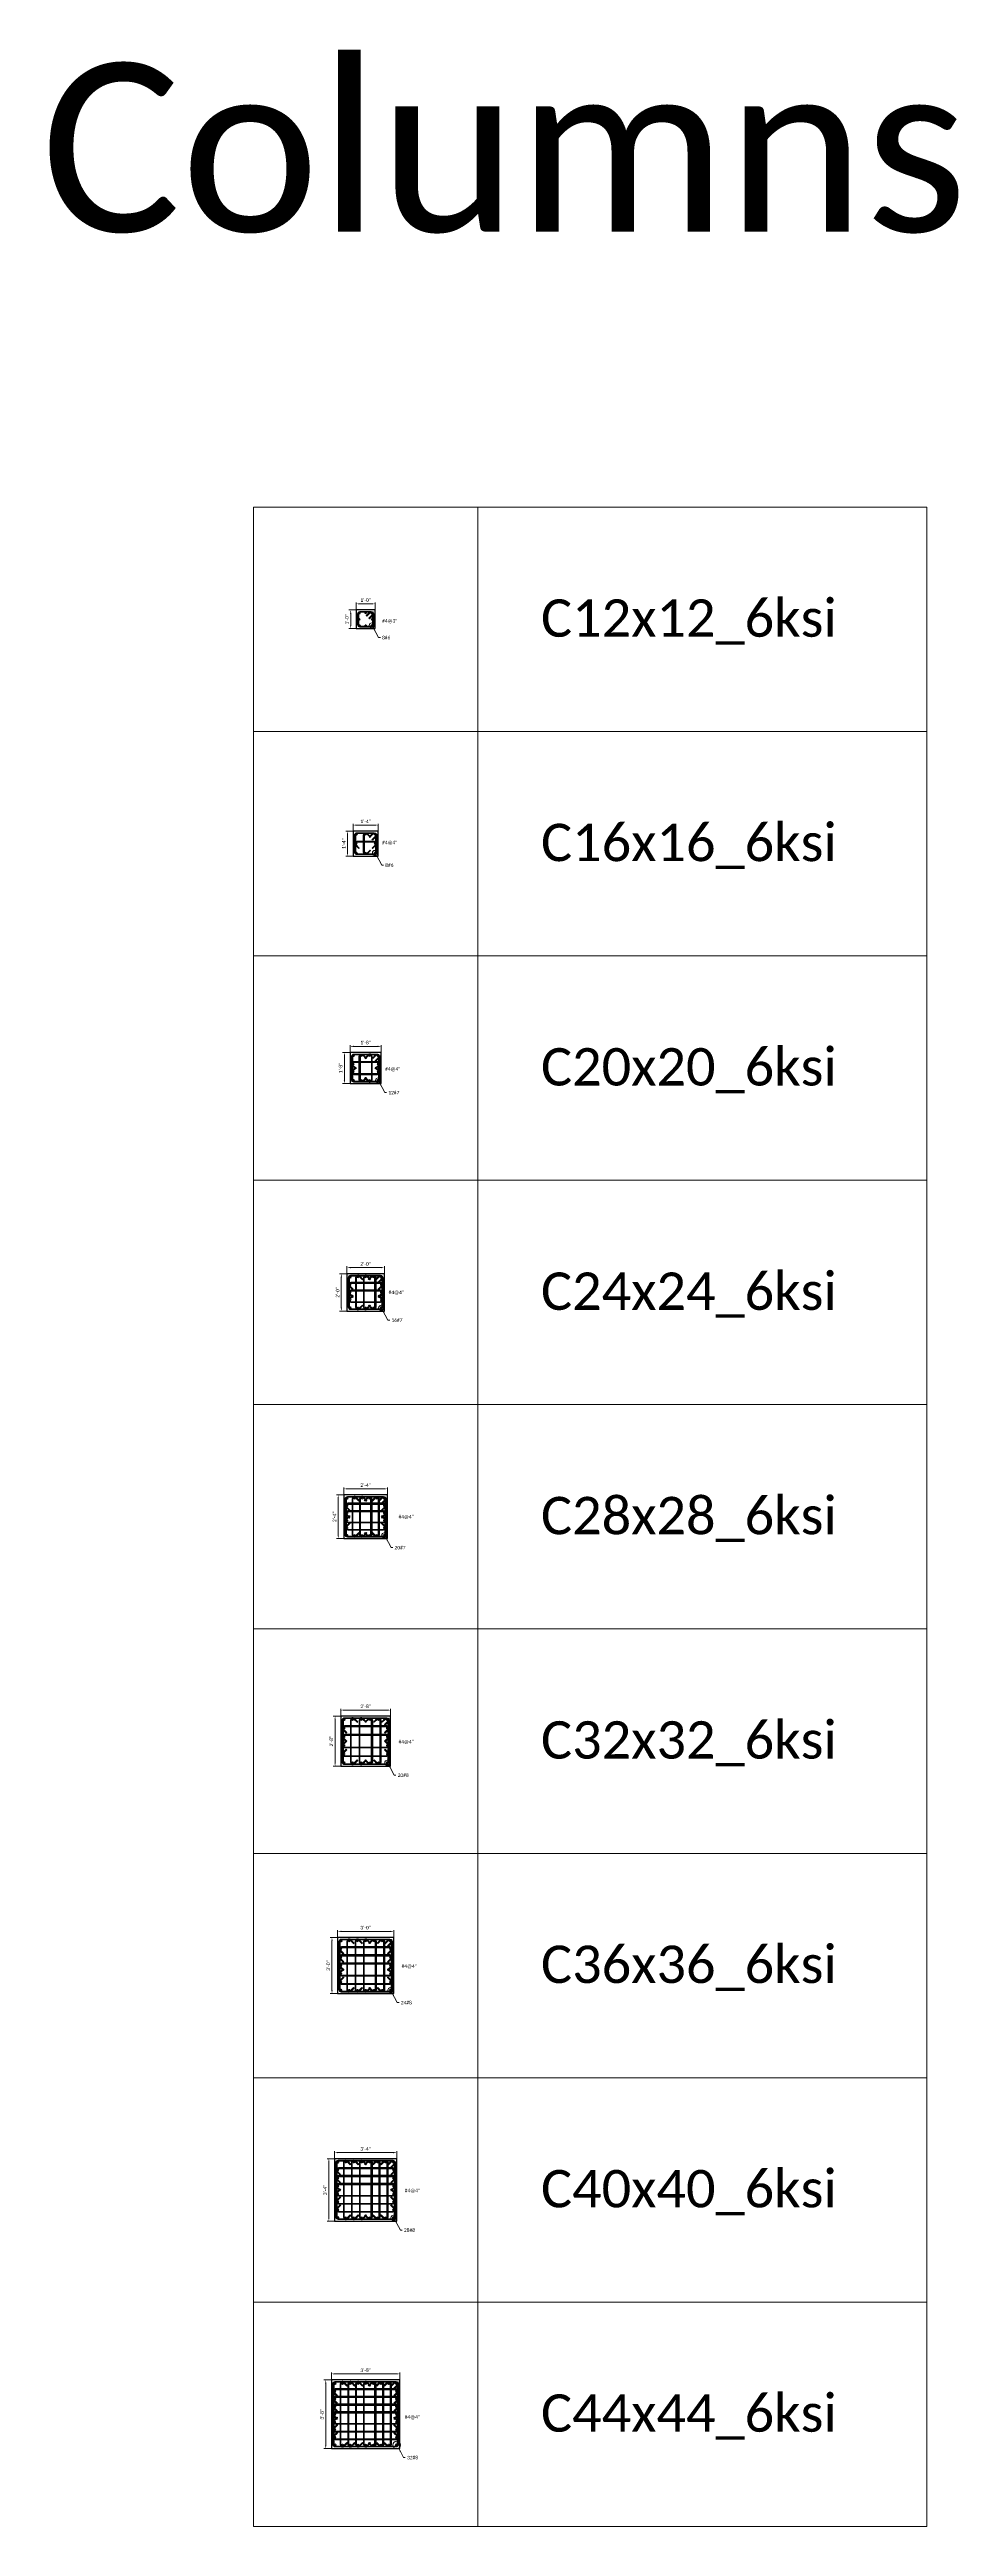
# Model space of a CAD drawing. Header units: inches. Extents: x -30573 to 11520, y -22457 to 4202.
# Drawn here: x 8631 to 9215, y -326 to 1264 of the extents above; entities that cross this region are included whole.
import ezdxf

# ---------------------------------------------------------------- set-up
doc = ezdxf.new("R2010")
doc.units = ezdxf.units.IN
doc.header["$PDMODE"] = 35
doc.linetypes.add('CENTER2', pattern=[28.575, 19.05, -3.175, 3.175, -3.175])
doc.layers.get('Defpoints').update_dxf_attribs({"lineweight": 70})
for name, color, linetype, lineweight in [('ACERO1', 6, 'Continuous', 50), ('ACERO2', 5, 'Continuous', 30), ('CONCRETO3', 4, 'Continuous', 25), ('Ejes', 8, 'CENTER2', 9), ('TEXTO', 1, 'Continuous', 13)]:
    doc.layers.add(name, color=color, linetype=linetype, lineweight=lineweight)
doc.styles.add('A1_4', font='calibri.ttf', dxfattribs={"height": 2.25})
doc.styles.add('CopyA1_16', font='calibri.ttf', dxfattribs={"height": 24})
doc.dimstyles.new('PONDERA1_4', dxfattribs={"dimscale": 0, "dimtxt": 2.25, "dimasz": 2.25, "dimexe": 1.25, "dimexo": 0.625, "dimgap": 1.25, "dimtad": 1, "dimrnd": 0.25, "dimzin": 1, "dimdsep": 46, "dimlunit": 4, "dimtxsty": 'A1_4', "dimcen": 0.5, "dimse1": 1, "dimse2": 1, "dimclrd": 256, "dimclrt": 256, "dimadec": 1, "dimazin": 0, "dimtfac": 1, "dimtmove": 0, "dimatfit": 3, "dimfxl": 1, "dimfrac": 2, "dimlwd": 13, "dimarcsym": 0})

# ---------------------------------------------------------------- blocks, each defined once
blk = doc.blocks.new('#6')
at = {"layer": 'ACERO1'}
h = blk.add_hatch(dxfattribs=at)
h.set_pattern_fill('ANSI31', color=256, scale=0.05)
h.set_pattern_definition([(45, (739.90264, 636.13107), (-0.112253202, 0.112253202), [])])
edge = h.paths.add_edge_path()
edge.add_arc((0, 0), 0.375, 0, 360)
blk.add_circle((0, 0), 0.375, dxfattribs=at)
blk = doc.blocks.new('*D198')
at = {"layer": 'Defpoints', "color": 0, "transparency": 16777216}
for p in [(8828.2, 908.4), (8840.2, 908.4), (8840.2, 908.4)]:
    blk.add_point(p, dxfattribs=at)
at = {"layer": 'TEXTO', "lineweight": 13, "transparency": 16777216}
blk.add_line((8830.5, 908.4), (8838, 908.4), dxfattribs=at)
at = {"layer": 'TEXTO', "transparency": 16777216}
for points in [[(8830.5, 908.8), (8830.5, 908), (8828.2, 908.4)], [(8838, 908.8), (8838, 908), (8840.2, 908.4)]]:
    blk.add_solid(points, dxfattribs=at)
at = {"layer": 'TEXTO', "transparency": 16777216, "insert": (8834.2, 910.8), "char_height": 2.25, "attachment_point": 5, "style": 'A1_4'}
blk.add_mtext('1\'-0"', dxfattribs=at)
blk = doc.blocks.new('*D193')
at = {"layer": 'Defpoints', "color": 0, "transparency": 16777216}
for p in [(8824.6, 904.5), (8824.6, 904.5), (8824.6, 892.5)]:
    blk.add_point(p, dxfattribs=at)
at = {"layer": 'TEXTO', "lineweight": 13, "transparency": 16777216}
blk.add_line((8824.6, 894.7), (8824.6, 902.2), dxfattribs=at)
at = {"layer": 'TEXTO', "transparency": 16777216}
for points in [[(8824.2, 902.2), (8825, 902.2), (8824.6, 904.5)], [(8824.2, 894.7), (8825, 894.7), (8824.6, 892.5)]]:
    blk.add_solid(points, dxfattribs=at)
at = {"layer": 'TEXTO', "transparency": 16777216, "insert": (8822.2, 898.5), "char_height": 2.25, "attachment_point": 5, "rotation": 90, "style": 'A1_4'}
blk.add_mtext('1\'-0"', dxfattribs=at)
blk = doc.blocks.new('*D199')
at = {"layer": 'Defpoints', "color": 0, "transparency": 16777216}
for p in [(8826.2, 766.4), (8842.2, 766.4), (8842.2, 766.4)]:
    blk.add_point(p, dxfattribs=at)
at = {"layer": 'TEXTO', "lineweight": 13, "transparency": 16777216}
blk.add_line((8828.5, 766.4), (8840, 766.4), dxfattribs=at)
at = {"layer": 'TEXTO', "transparency": 16777216}
for points in [[(8828.5, 766.8), (8828.5, 766), (8826.2, 766.4)], [(8840, 766.8), (8840, 766), (8842.2, 766.4)]]:
    blk.add_solid(points, dxfattribs=at)
at = {"layer": 'TEXTO', "transparency": 16777216, "insert": (8834.2, 768.8), "char_height": 2.25, "attachment_point": 5, "style": 'A1_4'}
blk.add_mtext('1\'-4"', dxfattribs=at)
blk = doc.blocks.new('*D194')
at = {"layer": 'Defpoints', "color": 0, "transparency": 16777216}
for p in [(8822.6, 762.5), (8822.6, 762.5), (8822.6, 746.5)]:
    blk.add_point(p, dxfattribs=at)
at = {"layer": 'TEXTO', "lineweight": 13, "transparency": 16777216}
blk.add_line((8822.6, 748.7), (8822.6, 760.2), dxfattribs=at)
at = {"layer": 'TEXTO', "transparency": 16777216}
for points in [[(8822.2, 760.2), (8823, 760.2), (8822.6, 762.5)], [(8822.2, 748.7), (8823, 748.7), (8822.6, 746.5)]]:
    blk.add_solid(points, dxfattribs=at)
at = {"layer": 'TEXTO', "transparency": 16777216, "insert": (8820.2, 754.5), "char_height": 2.25, "attachment_point": 5, "rotation": 90, "style": 'A1_4'}
blk.add_mtext('1\'-4"', dxfattribs=at)
blk = doc.blocks.new('*D200')
at = {"layer": 'Defpoints', "color": 0, "transparency": 16777216}
for p in [(8824.2, 624.4), (8844.2, 624.4), (8844.2, 624.4)]:
    blk.add_point(p, dxfattribs=at)
at = {"layer": 'TEXTO', "lineweight": 13, "transparency": 16777216}
blk.add_line((8826.5, 624.4), (8842, 624.4), dxfattribs=at)
at = {"layer": 'TEXTO', "transparency": 16777216}
for points in [[(8826.5, 624.8), (8826.5, 624), (8824.2, 624.4)], [(8842, 624.8), (8842, 624), (8844.2, 624.4)]]:
    blk.add_solid(points, dxfattribs=at)
at = {"layer": 'TEXTO', "transparency": 16777216, "insert": (8834.2, 626.8), "char_height": 2.25, "attachment_point": 5, "style": 'A1_4'}
blk.add_mtext('1\'-8"', dxfattribs=at)
blk = doc.blocks.new('*D196')
at = {"layer": 'Defpoints', "color": 0, "transparency": 16777216}
for p in [(8820.6, 620.5), (8820.6, 620.5), (8820.6, 600.5)]:
    blk.add_point(p, dxfattribs=at)
at = {"layer": 'TEXTO', "lineweight": 13, "transparency": 16777216}
blk.add_line((8820.6, 602.7), (8820.6, 618.2), dxfattribs=at)
at = {"layer": 'TEXTO', "transparency": 16777216}
for points in [[(8820.2, 618.2), (8821, 618.2), (8820.6, 620.5)], [(8820.2, 602.7), (8821, 602.7), (8820.6, 600.5)]]:
    blk.add_solid(points, dxfattribs=at)
at = {"layer": 'TEXTO', "transparency": 16777216, "insert": (8818.2, 610.5), "char_height": 2.25, "attachment_point": 5, "rotation": 90, "style": 'A1_4'}
blk.add_mtext('1\'-8"', dxfattribs=at)
blk = doc.blocks.new('#7')
at = {"layer": 'ACERO1'}
h = blk.add_hatch(dxfattribs=at)
h.set_pattern_fill('ANSI31', color=256, scale=0.05)
h.set_pattern_definition([(45, (-2745.0489, 149.7394), (-0.1122532015, 0.1122532015), [])])
edge = h.paths.add_edge_path()
edge.add_arc((0, 0), 0.438, 0, 360)
blk.add_circle((0, 0), 0.438, dxfattribs=at)
blk = doc.blocks.new('*D201')
at = {"layer": 'Defpoints', "color": 0, "transparency": 16777216}
for p in [(8822.2, 482.4), (8846.2, 482.4), (8846.2, 482.4)]:
    blk.add_point(p, dxfattribs=at)
at = {"layer": 'TEXTO', "lineweight": 13, "transparency": 16777216}
blk.add_line((8824.5, 482.4), (8844, 482.4), dxfattribs=at)
at = {"layer": 'TEXTO', "transparency": 16777216}
for points in [[(8824.5, 482.8), (8824.5, 482), (8822.2, 482.4)], [(8844, 482.8), (8844, 482), (8846.2, 482.4)]]:
    blk.add_solid(points, dxfattribs=at)
at = {"layer": 'TEXTO', "transparency": 16777216, "insert": (8834.2, 484.8), "char_height": 2.25, "attachment_point": 5, "style": 'A1_4'}
blk.add_mtext('2\'-0"', dxfattribs=at)
blk = doc.blocks.new('*D195')
at = {"layer": 'Defpoints', "color": 0, "transparency": 16777216}
for p in [(8818.6, 478.5), (8818.6, 478.5), (8818.6, 454.5)]:
    blk.add_point(p, dxfattribs=at)
at = {"layer": 'TEXTO', "lineweight": 13, "transparency": 16777216}
blk.add_line((8818.6, 456.7), (8818.6, 476.2), dxfattribs=at)
at = {"layer": 'TEXTO', "transparency": 16777216}
for points in [[(8818.2, 476.2), (8819, 476.2), (8818.6, 478.5)], [(8818.2, 456.7), (8819, 456.7), (8818.6, 454.5)]]:
    blk.add_solid(points, dxfattribs=at)
at = {"layer": 'TEXTO', "transparency": 16777216, "insert": (8816.2, 466.5), "char_height": 2.25, "attachment_point": 5, "rotation": 90, "style": 'A1_4'}
blk.add_mtext('2\'-0"', dxfattribs=at)
blk = doc.blocks.new('*D202')
at = {"layer": 'Defpoints', "color": 0, "transparency": 16777216}
for p in [(8818.2, 198.4), (8850.2, 198.4), (8850.2, 198.4)]:
    blk.add_point(p, dxfattribs=at)
at = {"layer": 'TEXTO', "lineweight": 13, "transparency": 16777216}
blk.add_line((8820.5, 198.4), (8848, 198.4), dxfattribs=at)
at = {"layer": 'TEXTO', "transparency": 16777216}
for points in [[(8820.5, 198.8), (8820.5, 198), (8818.2, 198.4)], [(8848, 198.8), (8848, 198), (8850.2, 198.4)]]:
    blk.add_solid(points, dxfattribs=at)
at = {"layer": 'TEXTO', "transparency": 16777216, "insert": (8834.2, 200.8), "char_height": 2.25, "attachment_point": 5, "style": 'A1_4'}
blk.add_mtext('2\'-8"', dxfattribs=at)
blk = doc.blocks.new('*D197')
at = {"layer": 'Defpoints', "color": 0, "transparency": 16777216}
for p in [(8814.6, 194.5), (8814.6, 194.5), (8814.6, 162.5)]:
    blk.add_point(p, dxfattribs=at)
at = {"layer": 'TEXTO', "lineweight": 13, "transparency": 16777216}
blk.add_line((8814.6, 164.7), (8814.6, 192.2), dxfattribs=at)
at = {"layer": 'TEXTO', "transparency": 16777216}
for points in [[(8814.2, 192.2), (8815, 192.2), (8814.6, 194.5)], [(8814.2, 164.7), (8815, 164.7), (8814.6, 162.5)]]:
    blk.add_solid(points, dxfattribs=at)
at = {"layer": 'TEXTO', "transparency": 16777216, "insert": (8812.2, 178.5), "char_height": 2.25, "attachment_point": 5, "rotation": 90, "style": 'A1_4'}
blk.add_mtext('2\'-8"', dxfattribs=at)
blk = doc.blocks.new('#8')
at = {"layer": 'ACERO1'}
h = blk.add_hatch(dxfattribs=at)
h.set_pattern_fill('ANSI31', color=256, scale=0.05)
h.set_pattern_definition([(45, (-704.75066, 391.65375), (-0.1122532, 0.1122532), [])])
edge = h.paths.add_edge_path()
edge.add_arc((0, 0), 0.5, 0, 360)
blk.add_circle((0, 0), 0.5, dxfattribs=at)
blk = doc.blocks.new('*D204')
at = {"layer": 'Defpoints', "color": 0, "transparency": 16777216}
for p in [(8812.2, -227.6), (8856.2, -227.6), (8856.2, -227.6)]:
    blk.add_point(p, dxfattribs=at)
at = {"layer": 'TEXTO', "lineweight": 13, "transparency": 16777216}
blk.add_line((8814.5, -227.6), (8854, -227.6), dxfattribs=at)
at = {"layer": 'TEXTO', "transparency": 16777216}
for points in [[(8814.5, -227.2), (8814.5, -228), (8812.2, -227.6)], [(8854, -227.2), (8854, -228), (8856.2, -227.6)]]:
    blk.add_solid(points, dxfattribs=at)
at = {"layer": 'TEXTO', "transparency": 16777216, "insert": (8834.2, -225.2), "char_height": 2.25, "attachment_point": 5, "style": 'A1_4'}
blk.add_mtext('3\'-8"', dxfattribs=at)
blk = doc.blocks.new('*D203')
at = {"layer": 'Defpoints', "color": 0, "transparency": 16777216}
for p in [(8808.6, -231.5), (8808.6, -231.5), (8808.6, -275.5)]:
    blk.add_point(p, dxfattribs=at)
at = {"layer": 'TEXTO', "lineweight": 13, "transparency": 16777216}
blk.add_line((8808.6, -273.3), (8808.6, -233.8), dxfattribs=at)
at = {"layer": 'TEXTO', "transparency": 16777216}
for points in [[(8808.2, -233.8), (8809, -233.8), (8808.6, -231.5)], [(8808.2, -273.3), (8809, -273.3), (8808.6, -275.5)]]:
    blk.add_solid(points, dxfattribs=at)
at = {"layer": 'TEXTO', "transparency": 16777216, "insert": (8806.2, -253.5), "char_height": 2.25, "attachment_point": 5, "rotation": 90, "style": 'A1_4'}
blk.add_mtext('3\'-8"', dxfattribs=at)
blk = doc.blocks.new('*D267')
at = {"layer": 'Defpoints', "color": 0, "transparency": 16777216}
for p in [(8820.2, 340.4), (8848.2, 340.4), (8848.2, 340.4)]:
    blk.add_point(p, dxfattribs=at)
at = {"layer": 'TEXTO', "lineweight": 13, "transparency": 16777216}
blk.add_line((8822.5, 340.4), (8846, 340.4), dxfattribs=at)
at = {"layer": 'TEXTO', "transparency": 16777216}
for points in [[(8822.5, 340.8), (8822.5, 340), (8820.2, 340.4)], [(8846, 340.8), (8846, 340), (8848.2, 340.4)]]:
    blk.add_solid(points, dxfattribs=at)
at = {"layer": 'TEXTO', "transparency": 16777216, "insert": (8834.2, 342.8), "char_height": 2.25, "attachment_point": 5, "style": 'A1_4'}
blk.add_mtext('2\'-4"', dxfattribs=at)
blk = doc.blocks.new('*D266')
at = {"layer": 'Defpoints', "color": 0, "transparency": 16777216}
for p in [(8816.6, 336.5), (8816.6, 336.5), (8816.6, 308.5)]:
    blk.add_point(p, dxfattribs=at)
at = {"layer": 'TEXTO', "lineweight": 13, "transparency": 16777216}
blk.add_line((8816.6, 310.7), (8816.6, 334.2), dxfattribs=at)
at = {"layer": 'TEXTO', "transparency": 16777216}
for points in [[(8816.2, 334.2), (8817, 334.2), (8816.6, 336.5)], [(8816.2, 310.7), (8817, 310.7), (8816.6, 308.5)]]:
    blk.add_solid(points, dxfattribs=at)
at = {"layer": 'TEXTO', "transparency": 16777216, "insert": (8814.2, 322.5), "char_height": 2.25, "attachment_point": 5, "rotation": 90, "style": 'A1_4'}
blk.add_mtext('2\'-4"', dxfattribs=at)
blk = doc.blocks.new('*D269')
at = {"layer": 'Defpoints', "color": 0, "transparency": 16777216}
for p in [(8816.2, 56.4), (8852.2, 56.4), (8852.2, 56.4)]:
    blk.add_point(p, dxfattribs=at)
at = {"layer": 'TEXTO', "lineweight": 13, "transparency": 16777216}
blk.add_line((8818.5, 56.4), (8850, 56.4), dxfattribs=at)
at = {"layer": 'TEXTO', "transparency": 16777216}
for points in [[(8818.5, 56.8), (8818.5, 56), (8816.2, 56.4)], [(8850, 56.8), (8850, 56), (8852.2, 56.4)]]:
    blk.add_solid(points, dxfattribs=at)
at = {"layer": 'TEXTO', "transparency": 16777216, "insert": (8834.2, 58.8), "char_height": 2.25, "attachment_point": 5, "style": 'A1_4'}
blk.add_mtext('3\'-0"', dxfattribs=at)
blk = doc.blocks.new('*D268')
at = {"layer": 'Defpoints', "color": 0, "transparency": 16777216}
for p in [(8812.6, 52.5), (8812.6, 52.5), (8812.6, 16.5)]:
    blk.add_point(p, dxfattribs=at)
at = {"layer": 'TEXTO', "lineweight": 13, "transparency": 16777216}
blk.add_line((8812.6, 18.7), (8812.6, 50.2), dxfattribs=at)
at = {"layer": 'TEXTO', "transparency": 16777216}
for points in [[(8812.2, 50.2), (8813, 50.2), (8812.6, 52.5)], [(8812.2, 18.7), (8813, 18.7), (8812.6, 16.5)]]:
    blk.add_solid(points, dxfattribs=at)
at = {"layer": 'TEXTO', "transparency": 16777216, "insert": (8810.2, 34.5), "char_height": 2.25, "attachment_point": 5, "rotation": 90, "style": 'A1_4'}
blk.add_mtext('3\'-0"', dxfattribs=at)
blk = doc.blocks.new('*D271')
at = {"layer": 'Defpoints', "color": 0, "transparency": 16777216}
for p in [(8814.2, -85.6), (8854.2, -85.6), (8854.2, -85.6)]:
    blk.add_point(p, dxfattribs=at)
at = {"layer": 'TEXTO', "lineweight": 13, "transparency": 16777216}
blk.add_line((8816.5, -85.6), (8852, -85.6), dxfattribs=at)
at = {"layer": 'TEXTO', "transparency": 16777216}
for points in [[(8816.5, -85.2), (8816.5, -86), (8814.2, -85.6)], [(8852, -85.2), (8852, -86), (8854.2, -85.6)]]:
    blk.add_solid(points, dxfattribs=at)
at = {"layer": 'TEXTO', "transparency": 16777216, "insert": (8834.2, -83.2), "char_height": 2.25, "attachment_point": 5, "style": 'A1_4'}
blk.add_mtext('3\'-4"', dxfattribs=at)
blk = doc.blocks.new('*D270')
at = {"layer": 'Defpoints', "color": 0, "transparency": 16777216}
for p in [(8810.6, -89.5), (8810.6, -89.5), (8810.6, -129.5)]:
    blk.add_point(p, dxfattribs=at)
at = {"layer": 'TEXTO', "lineweight": 13, "transparency": 16777216}
blk.add_line((8810.6, -127.3), (8810.6, -91.8), dxfattribs=at)
at = {"layer": 'TEXTO', "transparency": 16777216}
for points in [[(8810.2, -91.8), (8811, -91.8), (8810.6, -89.5)], [(8810.2, -127.3), (8811, -127.3), (8810.6, -129.5)]]:
    blk.add_solid(points, dxfattribs=at)
at = {"layer": 'TEXTO', "transparency": 16777216, "insert": (8808.2, -109.5), "char_height": 2.25, "attachment_point": 5, "rotation": 90, "style": 'A1_4'}
blk.add_mtext('3\'-4"', dxfattribs=at)
blk = doc.blocks.new('#9')
at = {"layer": 'ACERO1'}
h = blk.add_hatch(dxfattribs=at)
h.set_pattern_fill('ANSI31', color=256, scale=0.05)
h.set_pattern_definition([(45, (739.44426, 708.37343), (-0.112253202, 0.112253202), [])])
edge = h.paths.add_edge_path()
edge.add_arc((0, 0), 0.564, 0, 360)
blk.add_circle((0, 0), 0.564, dxfattribs=at)

msp = doc.modelspace()

# ---------------------------------------------------------------- linework, layer by layer
at = {"layer": 'ACERO2'}
for points in [[(8839.222, 901.982), (8839.222, 894.982, -0.41421356), (8837.722, 893.482), (8830.722, 893.482, -0.41421356), (8829.222, 894.982), (8829.222, 901.982, -0.41421356), (8830.722, 903.482), (8837.722, 903.482, -0.66817864), (8838.783, 900.921), (8836.661, 898.8), (8836.308, 899.154), (8838.429, 901.275, 0.66817864), (8837.722, 902.982), (8830.722, 902.982, 0.41421356), (8829.722, 901.982), (8829.722, 894.982, 0.41421356), (8830.722, 893.982), (8837.722, 893.982, 0.41421356), (8838.722, 894.982), (8838.722, 900.861)], [(8836.601, 902.982), (8834.54, 900.921), (8834.894, 900.568), (8837.015, 902.689, -0.19891237), (8837.722, 902.982)], [(8841.222, 759.982), (8841.222, 748.982, -0.41421356), (8839.722, 747.482), (8828.722, 747.482, -0.41421356), (8827.222, 748.982), (8827.222, 759.982, -0.41421356), (8828.722, 761.482), (8839.722, 761.482, -0.66817864), (8840.783, 758.921), (8838.661, 756.8), (8838.308, 757.154), (8840.429, 759.275, 0.66817864), (8839.722, 760.982), (8828.722, 760.982, 0.41421356), (8827.722, 759.982), (8827.722, 748.982, 0.41421356), (8828.722, 747.982), (8839.722, 747.982, 0.41421356), (8840.722, 748.982), (8840.722, 758.861)], [(8838.601, 760.982), (8836.54, 758.921), (8836.894, 758.568), (8839.015, 760.689, -0.19891237), (8839.722, 760.982)], [(8843.222, 617.982), (8843.222, 602.982, -0.41421356), (8841.722, 601.482), (8826.722, 601.482, -0.41421356), (8825.222, 602.982), (8825.222, 617.982, -0.41421356), (8826.722, 619.482), (8841.722, 619.482, -0.66817864), (8842.783, 616.921), (8840.661, 614.8), (8840.308, 615.154), (8842.429, 617.275, 0.66817864), (8841.722, 618.982), (8826.722, 618.982, 0.41421356), (8825.722, 617.982), (8825.722, 602.982, 0.41421356), (8826.722, 601.982), (8841.722, 601.982, 0.41421356), (8842.722, 602.982), (8842.722, 616.861)], [(8840.601, 618.982), (8838.54, 616.921), (8838.894, 616.568), (8841.015, 618.689, -0.19891237), (8841.722, 618.982)], [(8845.222, 475.982), (8845.222, 456.982, -0.41421356), (8843.722, 455.482), (8824.722, 455.482, -0.41421356), (8823.222, 456.982), (8823.222, 475.982, -0.41421356), (8824.722, 477.482), (8843.722, 477.482, -0.66817864), (8844.783, 474.921), (8842.661, 472.8), (8842.308, 473.154), (8844.429, 475.275, 0.66817864), (8843.722, 476.982), (8824.722, 476.982, 0.41421356), (8823.722, 475.982), (8823.722, 456.982, 0.41421356), (8824.722, 455.982), (8843.722, 455.982, 0.41421356), (8844.722, 456.982), (8844.722, 474.861)], [(8842.601, 476.982), (8840.54, 474.921), (8840.894, 474.568), (8843.015, 476.689, -0.19891237), (8843.722, 476.982)], [(8847.222, 333.982), (8847.222, 310.982, -0.41421356), (8845.722, 309.482), (8822.722, 309.482, -0.41421356), (8821.222, 310.982), (8821.222, 333.982, -0.41421356), (8822.722, 335.482), (8845.722, 335.482, -0.66817864), (8846.783, 332.921), (8844.661, 330.8), (8844.308, 331.154), (8846.429, 333.275, 0.66817864), (8845.722, 334.982), (8822.722, 334.982, 0.41421356), (8821.722, 333.982), (8821.722, 310.982, 0.41421356), (8822.722, 309.982), (8845.722, 309.982, 0.41421356), (8846.722, 310.982), (8846.722, 332.861)], [(8844.601, 334.982), (8842.54, 332.921), (8842.894, 332.568), (8845.015, 334.689, -0.19891237), (8845.722, 334.982)], [(8849.222, 191.982), (8849.222, 164.982, -0.41421356), (8847.722, 163.482), (8820.722, 163.482, -0.41421356), (8819.222, 164.982), (8819.222, 191.982, -0.41421356), (8820.722, 193.482), (8847.722, 193.482, -0.66817864), (8848.783, 190.921), (8846.661, 188.8), (8846.308, 189.154), (8848.429, 191.275, 0.66817864), (8847.722, 192.982), (8820.722, 192.982, 0.41421356), (8819.722, 191.982), (8819.722, 164.982, 0.41421356), (8820.722, 163.982), (8847.722, 163.982, 0.41421356), (8848.722, 164.982), (8848.722, 190.861)], [(8846.601, 192.982), (8844.54, 190.921), (8844.894, 190.568), (8847.015, 192.689, -0.19891237), (8847.722, 192.982)], [(8851.222, 49.982), (8851.222, 18.982, -0.41421356), (8849.722, 17.482), (8818.722, 17.482, -0.41421356), (8817.222, 18.982), (8817.222, 49.982, -0.41421356), (8818.722, 51.482), (8849.722, 51.482, -0.66817864), (8850.783, 48.921), (8848.661, 46.8), (8848.308, 47.154), (8850.429, 49.275, 0.66817864), (8849.722, 50.982), (8818.722, 50.982, 0.41421356), (8817.722, 49.982), (8817.722, 18.982, 0.41421356), (8818.722, 17.982), (8849.722, 17.982, 0.41421356), (8850.722, 18.982), (8850.722, 48.861)], [(8848.601, 50.982), (8846.54, 48.921), (8846.894, 48.568), (8849.015, 50.689, -0.19891237), (8849.722, 50.982)], [(8853.222, -92.018), (8853.222, -127.018, -0.41421356), (8851.722, -128.518), (8816.722, -128.518, -0.41421356), (8815.222, -127.018), (8815.222, -92.018, -0.41421356), (8816.722, -90.518), (8851.722, -90.518, -0.66817864), (8852.783, -93.079), (8850.661, -95.2), (8850.308, -94.846), (8852.429, -92.725, 0.66817864), (8851.722, -91.018), (8816.722, -91.018, 0.41421356), (8815.722, -92.018), (8815.722, -127.018, 0.41421356), (8816.722, -128.018), (8851.722, -128.018, 0.41421356), (8852.722, -127.018), (8852.722, -93.139)], [(8850.601, -91.018), (8848.54, -93.079), (8848.894, -93.432), (8851.015, -91.311, -0.19891237), (8851.722, -91.018)], [(8855.222, -234.018), (8855.222, -273.018, -0.41421356), (8853.722, -274.518), (8814.722, -274.518, -0.41421356), (8813.222, -273.018), (8813.222, -234.018, -0.41421356), (8814.722, -232.518), (8853.722, -232.518, -0.66817864), (8854.783, -235.079), (8852.661, -237.2), (8852.308, -236.846), (8854.429, -234.725, 0.66817864), (8853.722, -233.018), (8814.722, -233.018, 0.41421356), (8813.722, -234.018), (8813.722, -273.018, 0.41421356), (8814.722, -274.018), (8853.722, -274.018, 0.41421356), (8854.722, -273.018), (8854.722, -235.139)], [(8852.601, -233.018), (8850.54, -235.079), (8850.894, -235.432), (8853.015, -233.311, -0.19891237), (8853.722, -233.018)]]:
    msp.add_lwpolyline(points, format="xyb", dxfattribs=at)
for points in [[(8830.136, 751.654), (8829.783, 751.3), (8827.661, 753.421, -0.66817864), (8828.722, 755.982), (8839.722, 755.982, -0.66817864), (8840.783, 753.421), (8838.661, 751.3), (8838.308, 751.654), (8840.429, 753.775, 0.66817864), (8839.722, 755.482), (8828.722, 755.482, 0.66817864), (8828.015, 753.775)], [(8830.136, 751.654), (8829.783, 751.3), (8827.661, 753.421, -0.66817864), (8828.722, 755.982), (8839.722, 755.982, -0.66817864), (8840.783, 753.421), (8838.661, 751.3), (8838.308, 751.654), (8840.429, 753.775, 0.66817864), (8839.722, 755.482), (8828.722, 755.482, 0.66817864), (8828.015, 753.775)], [(8837.05, 750.396), (8837.404, 750.043), (8835.283, 747.921, -0.66817864), (8832.722, 748.982), (8832.722, 759.982, -0.66817864), (8835.283, 761.043), (8837.404, 758.921), (8837.05, 758.568), (8834.929, 760.689, 0.66817864), (8833.222, 759.982), (8833.222, 748.982, 0.66817864), (8834.929, 748.275)], [(8837.05, 750.396), (8837.404, 750.043), (8835.283, 747.921, -0.66817864), (8832.722, 748.982), (8832.722, 759.982, -0.66817864), (8835.283, 761.043), (8837.404, 758.921), (8837.05, 758.568), (8834.929, 760.689, 0.66817864), (8833.222, 759.982), (8833.222, 748.982, 0.66817864), (8834.929, 748.275)], [(8828.136, 610.286), (8827.783, 609.933), (8825.661, 612.054, -0.66817864), (8826.722, 614.615), (8841.722, 614.615, -0.66817864), (8842.783, 612.054), (8840.661, 609.933), (8840.308, 610.286), (8842.429, 612.407, 0.66817864), (8841.722, 614.115), (8826.722, 614.115, 0.66817864), (8826.015, 612.407)], [(8828.136, 610.678), (8827.783, 611.031), (8825.661, 608.91, 0.66817864), (8826.722, 606.349), (8841.722, 606.349, 0.66817864), (8842.783, 608.91), (8840.661, 611.031), (8840.308, 610.678), (8842.429, 608.556, -0.66817864), (8841.722, 606.849), (8826.722, 606.849, -0.66817864), (8826.015, 608.556)], [(8834.418, 604.396), (8834.771, 604.043), (8832.65, 601.921, -0.66817864), (8830.089, 602.982), (8830.089, 617.982, -0.66817864), (8832.65, 619.043), (8834.771, 616.921), (8834.418, 616.568), (8832.297, 618.689, 0.66817864), (8830.589, 617.982), (8830.589, 602.982, 0.66817864), (8832.297, 602.275)], [(8834.026, 604.396), (8833.673, 604.043), (8835.794, 601.921, 0.66817864), (8838.355, 602.982), (8838.355, 617.982, 0.66817864), (8835.794, 619.043), (8833.673, 616.921), (8834.026, 616.568), (8836.147, 618.689, -0.66817864), (8837.855, 617.982), (8837.855, 602.982, -0.66817864), (8836.147, 602.275)], [(8832.102, 474.568), (8832.455, 474.921), (8830.334, 477.043, 0.66817864), (8827.773, 475.982), (8827.773, 456.982, 0.66817864), (8830.334, 455.921), (8832.455, 458.043), (8832.102, 458.396), (8829.98, 456.275, -0.66817864), (8828.273, 456.982), (8828.273, 475.982, -0.66817864), (8829.98, 476.689)], [(8837.05, 474.568), (8837.404, 474.921), (8835.283, 477.043, 0.66817864), (8832.722, 475.982), (8832.722, 456.982, 0.66817864), (8835.283, 455.921), (8837.404, 458.043), (8837.05, 458.396), (8834.929, 456.275, -0.66817864), (8833.222, 456.982), (8833.222, 475.982, -0.66817864), (8834.929, 476.689)], [(8836.342, 474.568), (8835.989, 474.921), (8838.11, 477.043, -0.66817864), (8840.671, 475.982), (8840.671, 456.982, -0.66817864), (8838.11, 455.921), (8835.989, 458.043), (8836.342, 458.396), (8838.464, 456.275, 0.66817864), (8840.171, 456.982), (8840.171, 475.982, 0.66817864), (8838.464, 476.689)], [(8842.308, 468.602), (8842.661, 468.249), (8844.783, 470.37, 0.66817864), (8843.722, 472.931), (8824.722, 472.931, 0.66817864), (8823.661, 470.37), (8825.783, 468.249), (8826.136, 468.602), (8824.015, 470.724, -0.66817864), (8824.722, 472.431), (8843.722, 472.431, -0.66817864), (8844.429, 470.724)], [(8842.308, 463.654), (8842.661, 463.3), (8844.783, 465.421, 0.66817864), (8843.722, 467.982), (8824.722, 467.982, 0.66817864), (8823.661, 465.421), (8825.783, 463.3), (8826.136, 463.654), (8824.015, 465.775, -0.66817864), (8824.722, 467.482), (8843.722, 467.482, -0.66817864), (8844.429, 465.775)], [(8842.308, 464.362), (8842.661, 464.715), (8844.783, 462.594, -0.66817864), (8843.722, 460.033), (8824.722, 460.033, -0.66817864), (8823.661, 462.594), (8825.783, 464.715), (8826.136, 464.362), (8824.015, 462.24, 0.66817864), (8824.722, 460.533), (8843.722, 460.533, 0.66817864), (8844.429, 462.24)], [(8829.912, 332.568), (8830.265, 332.921), (8828.144, 335.043, 0.66817864), (8825.583, 333.982), (8825.583, 310.982, 0.66817864), (8828.144, 309.921), (8830.265, 312.043), (8829.912, 312.396), (8827.79, 310.275, -0.66817864), (8826.083, 310.982), (8826.083, 333.982, -0.66817864), (8827.79, 334.689)], [(8834.671, 332.568), (8835.024, 332.921), (8832.903, 335.043, 0.66817864), (8830.342, 333.982), (8830.342, 310.982, 0.66817864), (8832.903, 309.921), (8835.024, 312.043), (8834.671, 312.396), (8832.55, 310.275, -0.66817864), (8830.842, 310.982), (8830.842, 333.982, -0.66817864), (8832.55, 334.689)], [(8833.773, 332.568), (8833.42, 332.921), (8835.541, 335.043, -0.66817864), (8838.102, 333.982), (8838.102, 310.982, -0.66817864), (8835.541, 309.921), (8833.42, 312.043), (8833.773, 312.396), (8835.894, 310.275, 0.66817864), (8837.602, 310.982), (8837.602, 333.982, 0.66817864), (8835.894, 334.689)], [(8838.532, 332.568), (8838.179, 332.921), (8840.3, 335.043, -0.66817864), (8842.861, 333.982), (8842.861, 310.982, -0.66817864), (8840.3, 309.921), (8838.179, 312.043), (8838.532, 312.396), (8840.654, 310.275, 0.66817864), (8842.361, 310.982), (8842.361, 333.982, 0.66817864), (8840.654, 334.689)], [(8844.308, 326.792), (8844.661, 326.439), (8846.783, 328.56, 0.66817864), (8845.722, 331.121), (8822.722, 331.121, 0.66817864), (8821.661, 328.56), (8823.783, 326.439), (8824.136, 326.792), (8822.015, 328.914, -0.66817864), (8822.722, 330.621), (8845.722, 330.621, -0.66817864), (8846.429, 328.914)], [(8844.308, 322.033), (8844.661, 321.68), (8846.783, 323.801, 0.66817864), (8845.722, 326.362), (8822.722, 326.362, 0.66817864), (8821.661, 323.801), (8823.783, 321.68), (8824.136, 322.033), (8822.015, 324.154, -0.66817864), (8822.722, 325.862), (8845.722, 325.862, -0.66817864), (8846.429, 324.154)], [(8844.308, 322.931), (8844.661, 323.284), (8846.783, 321.163, -0.66817864), (8845.722, 318.602), (8822.722, 318.602, -0.66817864), (8821.661, 321.163), (8823.783, 323.284), (8824.136, 322.931), (8822.015, 320.81, 0.66817864), (8822.722, 319.102), (8845.722, 319.102, 0.66817864), (8846.429, 320.81)], [(8844.308, 318.172), (8844.661, 318.525), (8846.783, 316.404, -0.66817864), (8845.722, 313.843), (8822.722, 313.843, -0.66817864), (8821.661, 316.404), (8823.783, 318.525), (8824.136, 318.172), (8822.015, 316.05, 0.66817864), (8822.722, 314.343), (8845.722, 314.343, 0.66817864), (8846.429, 316.05)], [(8828.738, 190.568), (8829.092, 190.921), (8826.971, 193.043, 0.66817864), (8824.41, 191.982), (8824.41, 164.982, 0.66817864), (8826.971, 163.921), (8829.092, 166.043), (8828.738, 166.396), (8826.617, 164.275, -0.66817864), (8824.91, 164.982), (8824.91, 191.982, -0.66817864), (8826.617, 192.689)], [(8834.28, 190.568), (8834.633, 190.921), (8832.512, 193.043, 0.66817864), (8829.951, 191.982), (8829.951, 164.982, 0.66817864), (8832.512, 163.921), (8834.633, 166.043), (8834.28, 166.396), (8832.158, 164.275, -0.66817864), (8830.451, 164.982), (8830.451, 191.982, -0.66817864), (8832.158, 192.689)], [(8834.164, 190.568), (8833.811, 190.921), (8835.932, 193.043, -0.66817864), (8838.493, 191.982), (8838.493, 164.982, -0.66817864), (8835.932, 163.921), (8833.811, 166.043), (8834.164, 166.396), (8836.286, 164.275, 0.66817864), (8837.993, 164.982), (8837.993, 191.982, 0.66817864), (8836.286, 192.689)], [(8839.706, 190.568), (8839.352, 190.921), (8841.473, 193.043, -0.66817864), (8844.034, 191.982), (8844.034, 164.982, -0.66817864), (8841.473, 163.921), (8839.352, 166.043), (8839.706, 166.396), (8841.827, 164.275, 0.66817864), (8843.534, 164.982), (8843.534, 191.982, 0.66817864), (8841.827, 192.689)], [(8846.308, 183.966), (8846.661, 183.612), (8848.783, 185.733, 0.66817864), (8847.722, 188.294), (8820.722, 188.294, 0.66817864), (8819.661, 185.733), (8821.783, 183.612), (8822.136, 183.966), (8820.015, 186.087, -0.66817864), (8820.722, 187.794), (8847.722, 187.794, -0.66817864), (8848.429, 186.087)], [(8846.308, 178.424), (8846.661, 178.071), (8848.783, 180.192, 0.66817864), (8847.722, 182.753), (8820.722, 182.753, 0.66817864), (8819.661, 180.192), (8821.783, 178.071), (8822.136, 178.424), (8820.015, 180.546, -0.66817864), (8820.722, 182.253), (8847.722, 182.253, -0.66817864), (8848.429, 180.546)], [(8846.308, 178.54), (8846.661, 178.893), (8848.783, 176.772, -0.66817864), (8847.722, 174.211), (8820.722, 174.211, -0.66817864), (8819.661, 176.772), (8821.783, 178.893), (8822.136, 178.54), (8820.015, 176.418, 0.66817864), (8820.722, 174.711), (8847.722, 174.711, 0.66817864), (8848.429, 176.418)], [(8846.308, 172.998), (8846.661, 173.352), (8848.783, 171.23, -0.66817864), (8847.722, 168.67), (8820.722, 168.67, -0.66817864), (8819.661, 171.23), (8821.783, 173.352), (8822.136, 172.998), (8820.015, 170.877, 0.66817864), (8820.722, 169.17), (8847.722, 169.17, 0.66817864), (8848.429, 170.877)], [(8826.481, 48.568), (8826.835, 48.921), (8824.714, 51.043, 0.66817864), (8822.153, 49.982), (8822.153, 18.982, 0.66817864), (8824.714, 17.921), (8826.835, 20.043), (8826.481, 20.396), (8824.36, 18.275, -0.66817864), (8822.653, 18.982), (8822.653, 49.982, -0.66817864), (8824.36, 50.689)], [(8831.766, 48.568), (8832.119, 48.921), (8829.998, 51.043, 0.66817864), (8827.437, 49.982), (8827.437, 18.982, 0.66817864), (8829.998, 17.921), (8832.119, 20.043), (8831.766, 20.396), (8829.645, 18.275, -0.66817864), (8827.937, 18.982), (8827.937, 49.982, -0.66817864), (8829.645, 50.689)], [(8837.05, 48.568), (8837.404, 48.921), (8835.283, 51.043, 0.66817864), (8832.722, 49.982), (8832.722, 18.982, 0.66817864), (8835.283, 17.921), (8837.404, 20.043), (8837.05, 20.396), (8834.929, 18.275, -0.66817864), (8833.222, 18.982), (8833.222, 49.982, -0.66817864), (8834.929, 50.689)], [(8836.678, 48.568), (8836.325, 48.921), (8838.446, 51.043, -0.66817864), (8841.007, 49.982), (8841.007, 18.982, -0.66817864), (8838.446, 17.921), (8836.325, 20.043), (8836.678, 20.396), (8838.799, 18.275, 0.66817864), (8840.507, 18.982), (8840.507, 49.982, 0.66817864), (8838.799, 50.689)], [(8841.963, 48.568), (8841.609, 48.921), (8843.73, 51.043, -0.66817864), (8846.291, 49.982), (8846.291, 18.982, -0.66817864), (8843.73, 17.921), (8841.609, 20.043), (8841.963, 20.396), (8844.084, 18.275, 0.66817864), (8845.791, 18.982), (8845.791, 49.982, 0.66817864), (8844.084, 50.689)], [(8848.308, 42.223), (8848.661, 41.869), (8850.783, 43.99, 0.66817864), (8849.722, 46.551), (8818.722, 46.551, 0.66817864), (8817.661, 43.99), (8819.783, 41.869), (8820.136, 42.223), (8818.015, 44.344, -0.66817864), (8818.722, 46.051), (8849.722, 46.051, -0.66817864), (8850.429, 44.344)], [(8848.308, 36.938), (8848.661, 36.584), (8850.783, 38.706, 0.66817864), (8849.722, 41.266), (8818.722, 41.266, 0.66817864), (8817.661, 38.706), (8819.783, 36.584), (8820.136, 36.938), (8818.015, 39.059, -0.66817864), (8818.722, 40.766), (8849.722, 40.766, -0.66817864), (8850.429, 39.059)], [(8848.308, 31.654), (8848.661, 31.3), (8850.783, 33.421, 0.66817864), (8849.722, 35.982), (8818.722, 35.982, 0.66817864), (8817.661, 33.421), (8819.783, 31.3), (8820.136, 31.654), (8818.015, 33.775, -0.66817864), (8818.722, 35.482), (8849.722, 35.482, -0.66817864), (8850.429, 33.775)], [(8848.308, 32.026), (8848.661, 32.379), (8850.783, 30.258, -0.66817864), (8849.722, 27.697), (8818.722, 27.697, -0.66817864), (8817.661, 30.258), (8819.783, 32.379), (8820.136, 32.026), (8818.015, 29.905, 0.66817864), (8818.722, 28.197), (8849.722, 28.197, 0.66817864), (8850.429, 29.905)], [(8848.308, 26.741), (8848.661, 27.095), (8850.783, 24.974, -0.66817864), (8849.722, 22.413), (8818.722, 22.413, -0.66817864), (8817.661, 24.974), (8819.783, 27.095), (8820.136, 26.741), (8818.015, 24.62, 0.66817864), (8818.722, 22.913), (8849.722, 22.913, 0.66817864), (8850.429, 24.62)], [(8850.308, -99.58), (8850.661, -99.933), (8852.783, -97.812, 0.66817864), (8851.722, -95.251), (8816.722, -95.251, 0.66817864), (8815.661, -97.812), (8817.783, -99.933), (8818.136, -99.58), (8816.015, -97.458, -0.66817864), (8816.722, -95.751), (8851.722, -95.751, -0.66817864), (8852.429, -97.458)], [(8824.284, -93.432), (8824.637, -93.079), (8822.516, -90.957, 0.66817864), (8819.955, -92.018), (8819.955, -127.018, 0.66817864), (8822.516, -128.079), (8824.637, -125.957), (8824.284, -125.604), (8822.162, -127.725, -0.66817864), (8820.455, -127.018), (8820.455, -92.018, -0.66817864), (8822.162, -91.311)], [(8829.385, -93.432), (8829.738, -93.079), (8827.617, -90.957, 0.66817864), (8825.056, -92.018), (8825.056, -127.018, 0.66817864), (8827.617, -128.079), (8829.738, -125.957), (8829.385, -125.604), (8827.263, -127.725, -0.66817864), (8825.556, -127.018), (8825.556, -92.018, -0.66817864), (8827.263, -91.311)], [(8834.486, -93.432), (8834.839, -93.079), (8832.718, -90.957, 0.66817864), (8830.157, -92.018), (8830.157, -127.018, 0.66817864), (8832.718, -128.079), (8834.839, -125.957), (8834.486, -125.604), (8832.364, -127.725, -0.66817864), (8830.657, -127.018), (8830.657, -92.018, -0.66817864), (8832.364, -91.311)], [(8833.958, -93.432), (8833.605, -93.079), (8835.726, -90.957, -0.66817864), (8838.287, -92.018), (8838.287, -127.018, -0.66817864), (8835.726, -128.079), (8833.605, -125.957), (8833.958, -125.604), (8836.08, -127.725, 0.66817864), (8837.787, -127.018), (8837.787, -92.018, 0.66817864), (8836.08, -91.311)], [(8839.059, -93.432), (8838.706, -93.079), (8840.827, -90.957, -0.66817864), (8843.388, -92.018), (8843.388, -127.018, -0.66817864), (8840.827, -128.079), (8838.706, -125.957), (8839.059, -125.604), (8841.181, -127.725, 0.66817864), (8842.888, -127.018), (8842.888, -92.018, 0.66817864), (8841.181, -91.311)], [(8844.16, -93.432), (8843.807, -93.079), (8845.928, -90.957, -0.66817864), (8848.489, -92.018), (8848.489, -127.018, -0.66817864), (8845.928, -128.079), (8843.807, -125.957), (8844.16, -125.604), (8846.282, -127.725, 0.66817864), (8847.989, -127.018), (8847.989, -92.018, 0.66817864), (8846.282, -91.311)], [(8850.308, -104.681), (8850.661, -105.034), (8852.783, -102.913, 0.66817864), (8851.722, -100.352), (8816.722, -100.352, 0.66817864), (8815.661, -102.913), (8817.783, -105.034), (8818.136, -104.681), (8816.015, -102.559, -0.66817864), (8816.722, -100.852), (8851.722, -100.852, -0.66817864), (8852.429, -102.559)], [(8850.308, -109.782), (8850.661, -110.135), (8852.783, -108.014, 0.66817864), (8851.722, -105.453), (8816.722, -105.453, 0.66817864), (8815.661, -108.014), (8817.783, -110.135), (8818.136, -109.782), (8816.015, -107.66, -0.66817864), (8816.722, -105.953), (8851.722, -105.953, -0.66817864), (8852.429, -107.66)], [(8850.308, -109.254), (8850.661, -108.901), (8852.783, -111.022, -0.66817864), (8851.722, -113.583), (8816.722, -113.583, -0.66817864), (8815.661, -111.022), (8817.783, -108.901), (8818.136, -109.254), (8816.015, -111.376, 0.66817864), (8816.722, -113.083), (8851.722, -113.083, 0.66817864), (8852.429, -111.376)], [(8850.308, -114.355), (8850.661, -114.002), (8852.783, -116.123, -0.66817864), (8851.722, -118.684), (8816.722, -118.684, -0.66817864), (8815.661, -116.123), (8817.783, -114.002), (8818.136, -114.355), (8816.015, -116.477, 0.66817864), (8816.722, -118.184), (8851.722, -118.184, 0.66817864), (8852.429, -116.477)], [(8850.308, -119.456), (8850.661, -119.103), (8852.783, -121.224, -0.66817864), (8851.722, -123.785), (8816.722, -123.785, -0.66817864), (8815.661, -121.224), (8817.783, -119.103), (8818.136, -119.456), (8816.015, -121.578, 0.66817864), (8816.722, -123.285), (8851.722, -123.285, 0.66817864), (8852.429, -121.578)], [(8852.308, -241.49), (8852.661, -241.844), (8854.783, -239.722, 0.66817864), (8853.722, -237.162), (8814.722, -237.162, 0.66817864), (8813.661, -239.722), (8815.783, -241.844), (8816.136, -241.49), (8814.015, -239.369, -0.66817864), (8814.722, -237.662), (8853.722, -237.662, -0.66817864), (8854.429, -239.369)], [(8822.194, -235.432), (8822.548, -235.079), (8820.426, -232.957, 0.66817864), (8817.866, -234.018), (8817.866, -273.018, 0.66817864), (8820.426, -274.079), (8822.548, -271.957), (8822.194, -271.604), (8820.073, -273.725, -0.66817864), (8818.366, -273.018), (8818.366, -234.018, -0.66817864), (8820.073, -233.311)], [(8827.146, -235.432), (8827.5, -235.079), (8825.378, -232.957, 0.66817864), (8822.818, -234.018), (8822.818, -273.018, 0.66817864), (8825.378, -274.079), (8827.5, -271.957), (8827.146, -271.604), (8825.025, -273.725, -0.66817864), (8823.318, -273.018), (8823.318, -234.018, -0.66817864), (8825.025, -233.311)], [(8832.098, -235.432), (8832.452, -235.079), (8830.331, -232.957, 0.66817864), (8827.77, -234.018), (8827.77, -273.018, 0.66817864), (8830.331, -274.079), (8832.452, -271.957), (8832.098, -271.604), (8829.977, -273.725, -0.66817864), (8828.27, -273.018), (8828.27, -234.018, -0.66817864), (8829.977, -233.311)], [(8837.05, -235.432), (8837.404, -235.079), (8835.283, -232.957, 0.66817864), (8832.722, -234.018), (8832.722, -273.018, 0.66817864), (8835.283, -274.079), (8837.404, -271.957), (8837.05, -271.604), (8834.929, -273.725, -0.66817864), (8833.222, -273.018), (8833.222, -234.018, -0.66817864), (8834.929, -233.311)], [(8836.346, -235.432), (8835.992, -235.079), (8838.113, -232.957, -0.66817864), (8840.674, -234.018), (8840.674, -273.018, -0.66817864), (8838.113, -274.079), (8835.992, -271.957), (8836.346, -271.604), (8838.467, -273.725, 0.66817864), (8840.174, -273.018), (8840.174, -234.018, 0.66817864), (8838.467, -233.311)], [(8841.298, -235.432), (8840.944, -235.079), (8843.065, -232.957, -0.66817864), (8845.626, -234.018), (8845.626, -273.018, -0.66817864), (8843.065, -274.079), (8840.944, -271.957), (8841.298, -271.604), (8843.419, -273.725, 0.66817864), (8845.126, -273.018), (8845.126, -234.018, 0.66817864), (8843.419, -233.311)], [(8846.25, -235.432), (8845.896, -235.079), (8848.018, -232.957, -0.66817864), (8850.578, -234.018), (8850.578, -273.018, -0.66817864), (8848.018, -274.079), (8845.896, -271.957), (8846.25, -271.604), (8848.371, -273.725, 0.66817864), (8850.078, -273.018), (8850.078, -234.018, 0.66817864), (8848.371, -233.311)], [(8852.308, -246.442), (8852.661, -246.796), (8854.783, -244.675, 0.66817864), (8853.722, -242.114), (8814.722, -242.114, 0.66817864), (8813.661, -244.675), (8815.783, -246.796), (8816.136, -246.442), (8814.015, -244.321, -0.66817864), (8814.722, -242.614), (8853.722, -242.614, -0.66817864), (8854.429, -244.321)], [(8852.308, -251.394), (8852.661, -251.748), (8854.783, -249.627, 0.66817864), (8853.722, -247.066), (8814.722, -247.066, 0.66817864), (8813.661, -249.627), (8815.783, -251.748), (8816.136, -251.394), (8814.015, -249.273, -0.66817864), (8814.722, -247.566), (8853.722, -247.566, -0.66817864), (8854.429, -249.273)], [(8852.308, -256.346), (8852.661, -256.7), (8854.783, -254.579, 0.66817864), (8853.722, -252.018), (8814.722, -252.018, 0.66817864), (8813.661, -254.579), (8815.783, -256.7), (8816.136, -256.346), (8814.015, -254.225, -0.66817864), (8814.722, -252.518), (8853.722, -252.518, -0.66817864), (8854.429, -254.225)], [(8852.308, -255.642), (8852.661, -255.288), (8854.783, -257.409, -0.66817864), (8853.722, -259.97), (8814.722, -259.97, -0.66817864), (8813.661, -257.409), (8815.783, -255.288), (8816.136, -255.642), (8814.015, -257.763, 0.66817864), (8814.722, -259.47), (8853.722, -259.47, 0.66817864), (8854.429, -257.763)], [(8852.308, -260.594), (8852.661, -260.24), (8854.783, -262.362, -0.66817864), (8853.722, -264.922), (8814.722, -264.922, -0.66817864), (8813.661, -262.362), (8815.783, -260.24), (8816.136, -260.594), (8814.015, -262.715, 0.66817864), (8814.722, -264.422), (8853.722, -264.422, 0.66817864), (8854.429, -262.715)], [(8852.308, -265.546), (8852.661, -265.192), (8854.783, -267.314, -0.66817864), (8853.722, -269.874), (8814.722, -269.874, -0.66817864), (8813.661, -267.314), (8815.783, -265.192), (8816.136, -265.546), (8814.015, -267.667, 0.66817864), (8814.722, -269.374), (8853.722, -269.374, 0.66817864), (8854.429, -267.667)]]:
    msp.add_lwpolyline(points, format="xyb", close=True, dxfattribs=at)
at = {"layer": 'CONCRETO3'}
for points in [[(8828.222, 892.482), (8840.222, 892.482), (8840.222, 904.482), (8828.222, 904.482)], [(8826.222, 746.482), (8842.222, 746.482), (8842.222, 762.482), (8826.222, 762.482)], [(8824.222, 600.482), (8844.222, 600.482), (8844.222, 620.482), (8824.222, 620.482)], [(8822.222, 454.482), (8846.222, 454.482), (8846.222, 478.482), (8822.222, 478.482)], [(8820.222, 308.482), (8848.222, 308.482), (8848.222, 336.482), (8820.222, 336.482)], [(8818.222, 162.482), (8850.222, 162.482), (8850.222, 194.482), (8818.222, 194.482)], [(8816.222, 16.482), (8852.222, 16.482), (8852.222, 52.482), (8816.222, 52.482)], [(8814.222, -129.518), (8854.222, -129.518), (8854.222, -89.518), (8814.222, -89.518)], [(8812.222, -275.518), (8856.222, -275.518), (8856.222, -231.518), (8812.222, -231.518)]]:
    msp.add_lwpolyline(points, close=True, dxfattribs=at)
at = {"layer": 'Ejes'}
for p, q in [((8828.222, 904.482), (8828.222, 909.261)), ((8840.222, 904.482), (8840.222, 909.261)), ((8823.443, 904.482), (8828.222, 904.482)), ((8823.443, 892.482), (8828.222, 892.482)), ((8826.222, 762.482), (8826.222, 767.261)), ((8842.222, 762.482), (8842.222, 767.261)), ((8821.443, 762.482), (8826.222, 762.482)), ((8821.443, 746.482), (8826.222, 746.482)), ((8819.443, 620.482), (8824.222, 620.482)), ((8824.222, 620.482), (8824.222, 625.261)), ((8844.222, 620.482), (8844.222, 625.261)), ((8819.443, 600.482), (8824.222, 600.482)), ((8817.443, 478.482), (8822.222, 478.482)), ((8822.222, 478.482), (8822.222, 483.261)), ((8846.222, 478.482), (8846.222, 483.261)), ((8817.443, 454.482), (8822.222, 454.482)), ((8815.443, 336.482), (8820.222, 336.482)), ((8820.222, 336.482), (8820.222, 341.261)), ((8848.222, 336.482), (8848.222, 341.261)), ((8815.443, 308.482), (8820.222, 308.482)), ((8813.443, 194.482), (8818.222, 194.482)), ((8818.222, 194.482), (8818.222, 199.261)), ((8850.222, 194.482), (8850.222, 199.261)), ((8813.443, 162.482), (8818.222, 162.482)), ((8811.443, 52.482), (8816.222, 52.482)), ((8816.222, 52.482), (8816.222, 57.261)), ((8852.222, 52.482), (8852.222, 57.261)), ((8811.443, 16.482), (8816.222, 16.482)), ((8809.443, -89.518), (8814.222, -89.518)), ((8814.222, -89.518), (8814.222, -84.739)), ((8854.222, -89.518), (8854.222, -84.739)), ((8809.443, -129.518), (8814.222, -129.518)), ((8807.443, -231.518), (8812.222, -231.518)), ((8812.222, -231.518), (8812.222, -226.739)), ((8856.222, -231.518), (8856.222, -226.739)), ((8807.443, -275.518), (8812.222, -275.518))]:
    msp.add_line(p, q, dxfattribs=at)
at = {"layer": 'TEXTO'}
for p, q in [((8762.222, 970.482), (8762.222, -325.518)), ((8762.222, 970.482), (9194.222, 970.482)), ((8906.222, 970.482), (8906.222, -325.518)), ((9194.222, 970.482), (9194.222, -325.518)), ((8762.222, 826.482), (9194.222, 826.482)), ((8762.222, 682.482), (9194.222, 682.482)), ((8762.222, 538.482), (9194.222, 538.482)), ((8762.222, 394.482), (9194.222, 394.482)), ((8762.222, 250.482), (9194.222, 250.482)), ((8762.222, 106.482), (9194.222, 106.482)), ((8762.222, -37.518), (9194.222, -37.518)), ((8762.222, -181.518), (9194.222, -181.518)), ((8762.222, -325.518), (9194.222, -325.518))]:
    msp.add_line(p, q, dxfattribs=at)
for centre, radius in [((8838.164, 894.54), 1.654), ((8840.164, 748.54), 1.654), ((8842.164, 602.54), 1.654), ((8844.164, 456.54), 1.654), ((8846.164, 310.54), 1.654), ((8848.076, 164.628), 1.654), ((8850.076, 18.628), 1.654), ((8852.076, -127.372), 1.654), ((8854.03, -273.326), 2.468)]:
    msp.add_circle(centre, radius, dxfattribs=at)

# ---------------------------------------------------------------- block references
at = {"layer": 'CONCRETO3'}
for name, p, rotation in [('#6', (8830.097, 898.482), 89.99999999999999), ('#6', (8830.28, 894.54), 180), ('#6', (8834.222, 894.357), 180), ('#6', (8828.097, 754.482), 89.99999999999999), ('#6', (8828.28, 748.54), 180), ('#6', (8834.222, 748.357), 180), ('#7', (8826.159, 613.115), 89.99999999999999), ('#7', (8842.284, 607.849), 270), ('#7', (8826.324, 602.584), 180), ('#7', (8831.589, 602.419), 180), ('#7', (8824.159, 471.431), 89.99999999999999), ('#7', (8824.159, 466.482), 89.99999999999999), ('#7', (8824.159, 461.533), 89.99999999999999), ('#7', (8824.324, 456.584), 180), ('#7', (8829.273, 456.419), 180), ('#7', (8834.222, 456.419), 180), ('#7', (8839.171, 456.419), 180), ('#7', (8822.159, 329.621), 89.99999999999999), ('#7', (8822.159, 324.862), 89.99999999999999), ('#7', (8846.284, 320.102), 270), ('#7', (8822.324, 310.584), 180), ('#7', (8827.083, 310.419), 180), ('#7', (8831.842, 310.419), 180), ('#7', (8846.284, 315.343), 270), ('#8', (8820.222, 186.794), 89.99999999999999), ('#8', (8820.222, 181.253), 89.99999999999999), ('#8', (8848.222, 175.711), 270), ('#8', (8820.368, 164.628), 180), ('#8', (8825.91, 164.482), 180), ('#8', (8831.451, 164.482), 180), ('#8', (8848.222, 170.17), 270), ('#8', (8818.222, 45.051), 89.99999999999999), ('#8', (8818.222, 39.766), 89.99999999999999), ('#8', (8818.222, 34.482), 89.99999999999999), ('#8', (8818.368, 18.628), 180), ('#8', (8823.653, 18.482), 180), ('#8', (8828.937, 18.482), 180), ('#8', (8834.222, 18.482), 180), ('#8', (8850.222, 29.197), 270), ('#8', (8850.222, 23.913), 270), ('#8', (8816.222, -96.751), 89.99999999999999), ('#8', (8816.222, -101.852), 89.99999999999999), ('#8', (8816.222, -106.953), 89.99999999999999), ('#8', (8816.368, -127.372), 180), ('#8', (8821.455, -127.518), 180), ('#8', (8826.556, -127.518), 180), ('#8', (8831.657, -127.518), 180), ('#8', (8852.222, -112.083), 270), ('#8', (8852.222, -117.184), 270), ('#8', (8852.222, -122.285), 270)]:
    msp.add_blockref(name, p, dxfattribs=dict(at, rotation=rotation))
at = {"layer": 'CONCRETO3', "xscale": -1}
for name, p in [('#6', (8830.28, 902.424)), ('#6', (8834.222, 902.607)), ('#6', (8828.28, 760.424)), ('#6', (8834.222, 760.607)), ('#7', (8826.324, 618.38)), ('#7', (8831.589, 618.544)), ('#7', (8829.273, 476.544)), ('#7', (8834.222, 476.544)), ('#7', (8839.171, 476.544)), ('#7', (8824.324, 476.38)), ('#7', (8822.324, 334.38)), ('#7', (8827.083, 334.544)), ('#7', (8831.842, 334.544)), ('#8', (8820.368, 192.336)), ('#8', (8825.91, 192.482)), ('#8', (8831.451, 192.482)), ('#8', (8818.368, 50.336)), ('#8', (8823.653, 50.482)), ('#8', (8828.937, 50.482)), ('#8', (8834.222, 50.482)), ('#8', (8816.368, -91.664)), ('#8', (8821.455, -91.518)), ('#8', (8826.556, -91.518)), ('#8', (8831.657, -91.518))]:
    msp.add_blockref(name, p, dxfattribs=at)
at = {"layer": 'CONCRETO3'}
for name, p in [('#6', (8838.164, 902.424)), ('#6', (8840.164, 760.424)), ('#7', (8836.855, 618.544)), ('#7', (8842.12, 618.38)), ('#7', (8844.12, 476.38)), ('#7', (8836.602, 334.544)), ('#7', (8841.361, 334.544)), ('#7', (8846.12, 334.38)), ('#8', (8836.993, 192.482)), ('#8', (8842.534, 192.482)), ('#8', (8848.076, 192.336)), ('#8', (8839.507, 50.482)), ('#8', (8844.791, 50.482)), ('#8', (8850.076, 50.336)), ('#8', (8836.787, -91.518)), ('#8', (8841.888, -91.518)), ('#8', (8846.989, -91.518)), ('#8', (8852.076, -91.664))]:
    msp.add_blockref(name, p, dxfattribs=at)
at = {"layer": 'CONCRETO3', "xscale": -1}
for name, p, rotation in [('#6', (8838.164, 894.54), 180), ('#6', (8838.347, 898.482), 270), ('#6', (8840.164, 748.54), 180), ('#6', (8840.347, 754.482), 270), ('#7', (8826.159, 607.849), 90), ('#7', (8842.284, 613.115), 270), ('#7', (8836.855, 602.419), 180), ('#7', (8842.12, 602.584), 180), ('#7', (8844.284, 471.431), 270), ('#7', (8844.284, 466.482), 270), ('#7', (8844.284, 461.533), 270), ('#7', (8844.12, 456.584), 180), ('#7', (8822.159, 320.102), 90), ('#7', (8846.284, 329.621), 270), ('#7', (8846.284, 324.862), 270), ('#7', (8822.159, 315.343), 90), ('#7', (8836.602, 310.419), 180), ('#7', (8841.361, 310.419), 180), ('#7', (8846.12, 310.584), 180), ('#8', (8820.222, 175.711), 90), ('#8', (8848.222, 186.794), 270), ('#8', (8848.222, 181.253), 270), ('#8', (8820.222, 170.17), 90), ('#8', (8836.993, 164.482), 180), ('#8', (8842.534, 164.482), 180), ('#8', (8848.076, 164.628), 180), ('#8', (8850.222, 45.051), 270), ('#8', (8850.222, 39.766), 270), ('#8', (8850.222, 34.482), 270), ('#8', (8818.222, 29.197), 90), ('#8', (8818.222, 23.913), 90), ('#8', (8839.507, 18.482), 180), ('#8', (8844.791, 18.482), 180), ('#8', (8850.076, 18.628), 180), ('#8', (8852.222, -96.751), 270), ('#8', (8852.222, -101.852), 270), ('#8', (8852.222, -106.953), 270), ('#8', (8816.222, -112.083), 90), ('#8', (8816.222, -117.184), 90), ('#8', (8816.222, -122.285), 90), ('#8', (8836.787, -127.518), 180), ('#8', (8841.888, -127.518), 180), ('#8', (8846.989, -127.518), 180), ('#8', (8852.076, -127.372), 180)]:
    msp.add_blockref(name, p, dxfattribs=dict(at, rotation=rotation))
at = {"layer": 'TEXTO', "xscale": -1}
for p, rotation in [((8814.286, -238.662), 270), ((8839.174, -233.582), 180), ((8844.126, -233.582), 180), ((8849.078, -233.582), 180), ((8854.03, -233.71), 180), ((8814.286, -243.614), 270), ((8814.286, -248.566), 270), ((8814.286, -253.518), 270), ((8854.158, -258.47), 90), ((8854.158, -263.422), 90), ((8854.158, -268.374), 90)]:
    msp.add_blockref('#9', p, dxfattribs=dict(at, rotation=rotation))
at = {"layer": 'TEXTO'}
for p, rotation in [((8814.414, -233.71), 180), ((8819.366, -233.582), 180), ((8824.318, -233.582), 180), ((8829.27, -233.582), 180), ((8834.222, -233.582), 180), ((8854.158, -238.662), 89.99999999999999), ((8854.158, -243.614), 89.99999999999999), ((8854.158, -248.566), 89.99999999999999), ((8854.158, -253.518), 89.99999999999999), ((8814.286, -258.47), 270), ((8814.286, -263.422), 270), ((8814.286, -268.374), 270)]:
    msp.add_blockref('#9', p, dxfattribs=dict(at, rotation=rotation))
at = {"layer": 'TEXTO', "xscale": -1}
for p in [(8814.414, -273.326), (8819.366, -273.454), (8824.318, -273.454), (8829.27, -273.454), (8834.222, -273.454)]:
    msp.add_blockref('#9', p, dxfattribs=at)
at = {"layer": 'TEXTO'}
for p in [(8839.174, -273.454), (8844.126, -273.454), (8849.078, -273.454), (8854.03, -273.326)]:
    msp.add_blockref('#9', p, dxfattribs=at)

# ---------------------------------------------------------------- texts
at = {"layer": 'TEXTO', "attachment_point": 4}
for s, insert, char_height, style in [('Columns', (8625.888, 1200.652), 108, 'CopyA1_16'), ('C12x12_6ksi', (8946.718, 896.753), 24, 'CopyA1_16'), ('#4@3"', (8844.76, 897.259), 2.25, 'A1_4'), ('8#6', (8844.76, 886.663), 2.25, 'A1_4'), ('C16x16_6ksi', (8946.718, 752.753), 24, 'CopyA1_16'), ('#4@4"', (8844.76, 755.039), 2.25, 'A1_4'), ('8#6', (8846.76, 740.663), 2.25, 'A1_4'), ('C20x20_6ksi', (8946.718, 608.753), 24, 'CopyA1_16'), ('#4@4"', (8846.687, 609.672), 2.25, 'A1_4'), ('12#7', (8848.76, 594.663), 2.25, 'A1_4'), ('C24x24_6ksi', (8946.718, 464.753), 24, 'CopyA1_16'), ('#4@4"', (8848.942, 466.305), 2.25, 'A1_4'), ('16#7', (8850.76, 448.663), 2.25, 'A1_4'), ('C28x28_6ksi', (8946.718, 320.753), 24, 'CopyA1_16'), ('#4@4"', (8855.261, 322.305), 2.25, 'A1_4'), ('20#7', (8852.76, 302.663), 2.25, 'A1_4'), ('C32x32_6ksi', (8946.718, 176.753), 24, 'CopyA1_16'), ('#4@4"', (8855.261, 177.891), 2.25, 'A1_4'), ('20#8', (8854.76, 156.663), 2.25, 'A1_4'), ('C36x36_6ksi', (8946.718, 32.753), 24, 'CopyA1_16'), ('#4@4"', (8857.261, 33.891), 2.25, 'A1_4'), ('24#8', (8856.76, 10.663), 2.25, 'A1_4'), ('C40x40_6ksi', (8946.718, -111.247), 24, 'CopyA1_16'), ('#4@4"', (8859.261, -110.109), 2.25, 'A1_4'), ('28#8', (8858.76, -135.337), 2.25, 'A1_4'), ('#4@4"', (8859.261, -255.513), 2.25, 'A1_4'), ('C44x44_6ksi', (8946.718, -255.247), 24, 'CopyA1_16'), ('32#8', (8860.76, -281.337), 2.25, 'A1_4')]:
    msp.add_mtext(s, dxfattribs=dict(at, insert=insert, char_height=char_height, style=style))

# ---------------------------------------------------------------- dimensions: what is measured, and where the dimension line sits
at = {"layer": 'TEXTO'}
for p1, p2, picture, middle in [((8828.222, 908.401), (8840.222, 908.401), '*D198', (8834.222, 910.804)), ((8824.582, 892.482), (8824.582, 904.482), '*D193', (8822.179, 898.482)), ((8826.222, 766.401), (8842.222, 766.401), '*D199', (8834.222, 768.784)), ((8822.582, 746.482), (8822.582, 762.482), '*D194', (8820.199, 754.482)), ((8820.582, 600.482), (8820.582, 620.482), '*D196', (8818.179, 610.482)), ((8824.222, 624.401), (8844.222, 624.401), '*D200', (8834.222, 626.804)), ((8818.582, 454.482), (8818.582, 478.482), '*D195', (8816.179, 466.482)), ((8822.222, 482.401), (8846.222, 482.401), '*D201', (8834.222, 484.804)), ((8816.582, 308.482), (8816.582, 336.482), '*D266', (8814.191, 322.482)), ((8820.222, 340.401), (8848.222, 340.401), '*D267', (8834.222, 342.793)), ((8814.582, 162.482), (8814.582, 194.482), '*D197', (8812.179, 178.482)), ((8818.222, 198.401), (8850.222, 198.401), '*D202', (8834.222, 200.804)), ((8812.582, 16.482), (8812.582, 52.482), '*D268', (8810.179, 34.482)), ((8816.222, 56.401), (8852.222, 56.401), '*D269', (8834.222, 58.804)), ((8810.582, -129.518), (8810.582, -89.518), '*D270', (8808.179, -109.518)), ((8814.222, -85.599), (8854.222, -85.599), '*D271', (8834.222, -83.196)), ((8808.582, -275.518), (8808.582, -231.518), '*D203', (8806.179, -253.518)), ((8812.222, -227.599), (8856.222, -227.599), '*D204', (8834.222, -225.196))]:
    dim = msp.add_aligned_dim(p1=p1, p2=p2, distance=0, dimstyle='PONDERA1_4', override={"dimscale": 1}, dxfattribs=at)
    dim.commit()
    dim.dimension.update_dxf_attribs({"geometry": picture, "text_midpoint": middle})

# ---------------------------------------------------------------- leaders
for points in [[(8839.091, 893.171), (8842.515, 886.696), (8843.653, 886.696)], [(8841.091, 747.171), (8844.515, 740.696), (8845.653, 740.696)], [(8843.091, 601.171), (8846.515, 594.696), (8847.653, 594.696)], [(8845.091, 455.171), (8848.515, 448.696), (8849.653, 448.696)], [(8847.091, 309.171), (8850.515, 302.696), (8851.653, 302.696)], [(8849.003, 163.259), (8852.515, 156.696), (8853.653, 156.696)], [(8851.003, 17.259), (8854.515, 10.696), (8855.653, 10.696)], [(8853.003, -128.741), (8856.515, -135.304), (8857.653, -135.304)], [(8855.414, -275.369), (8858.515, -281.304), (8859.653, -281.304)]]:
    msp.add_leader(points, dimstyle='PONDERA1_4', override={"dimscale": 1}, dxfattribs=at)

doc.saveas('drawing.dxf')
